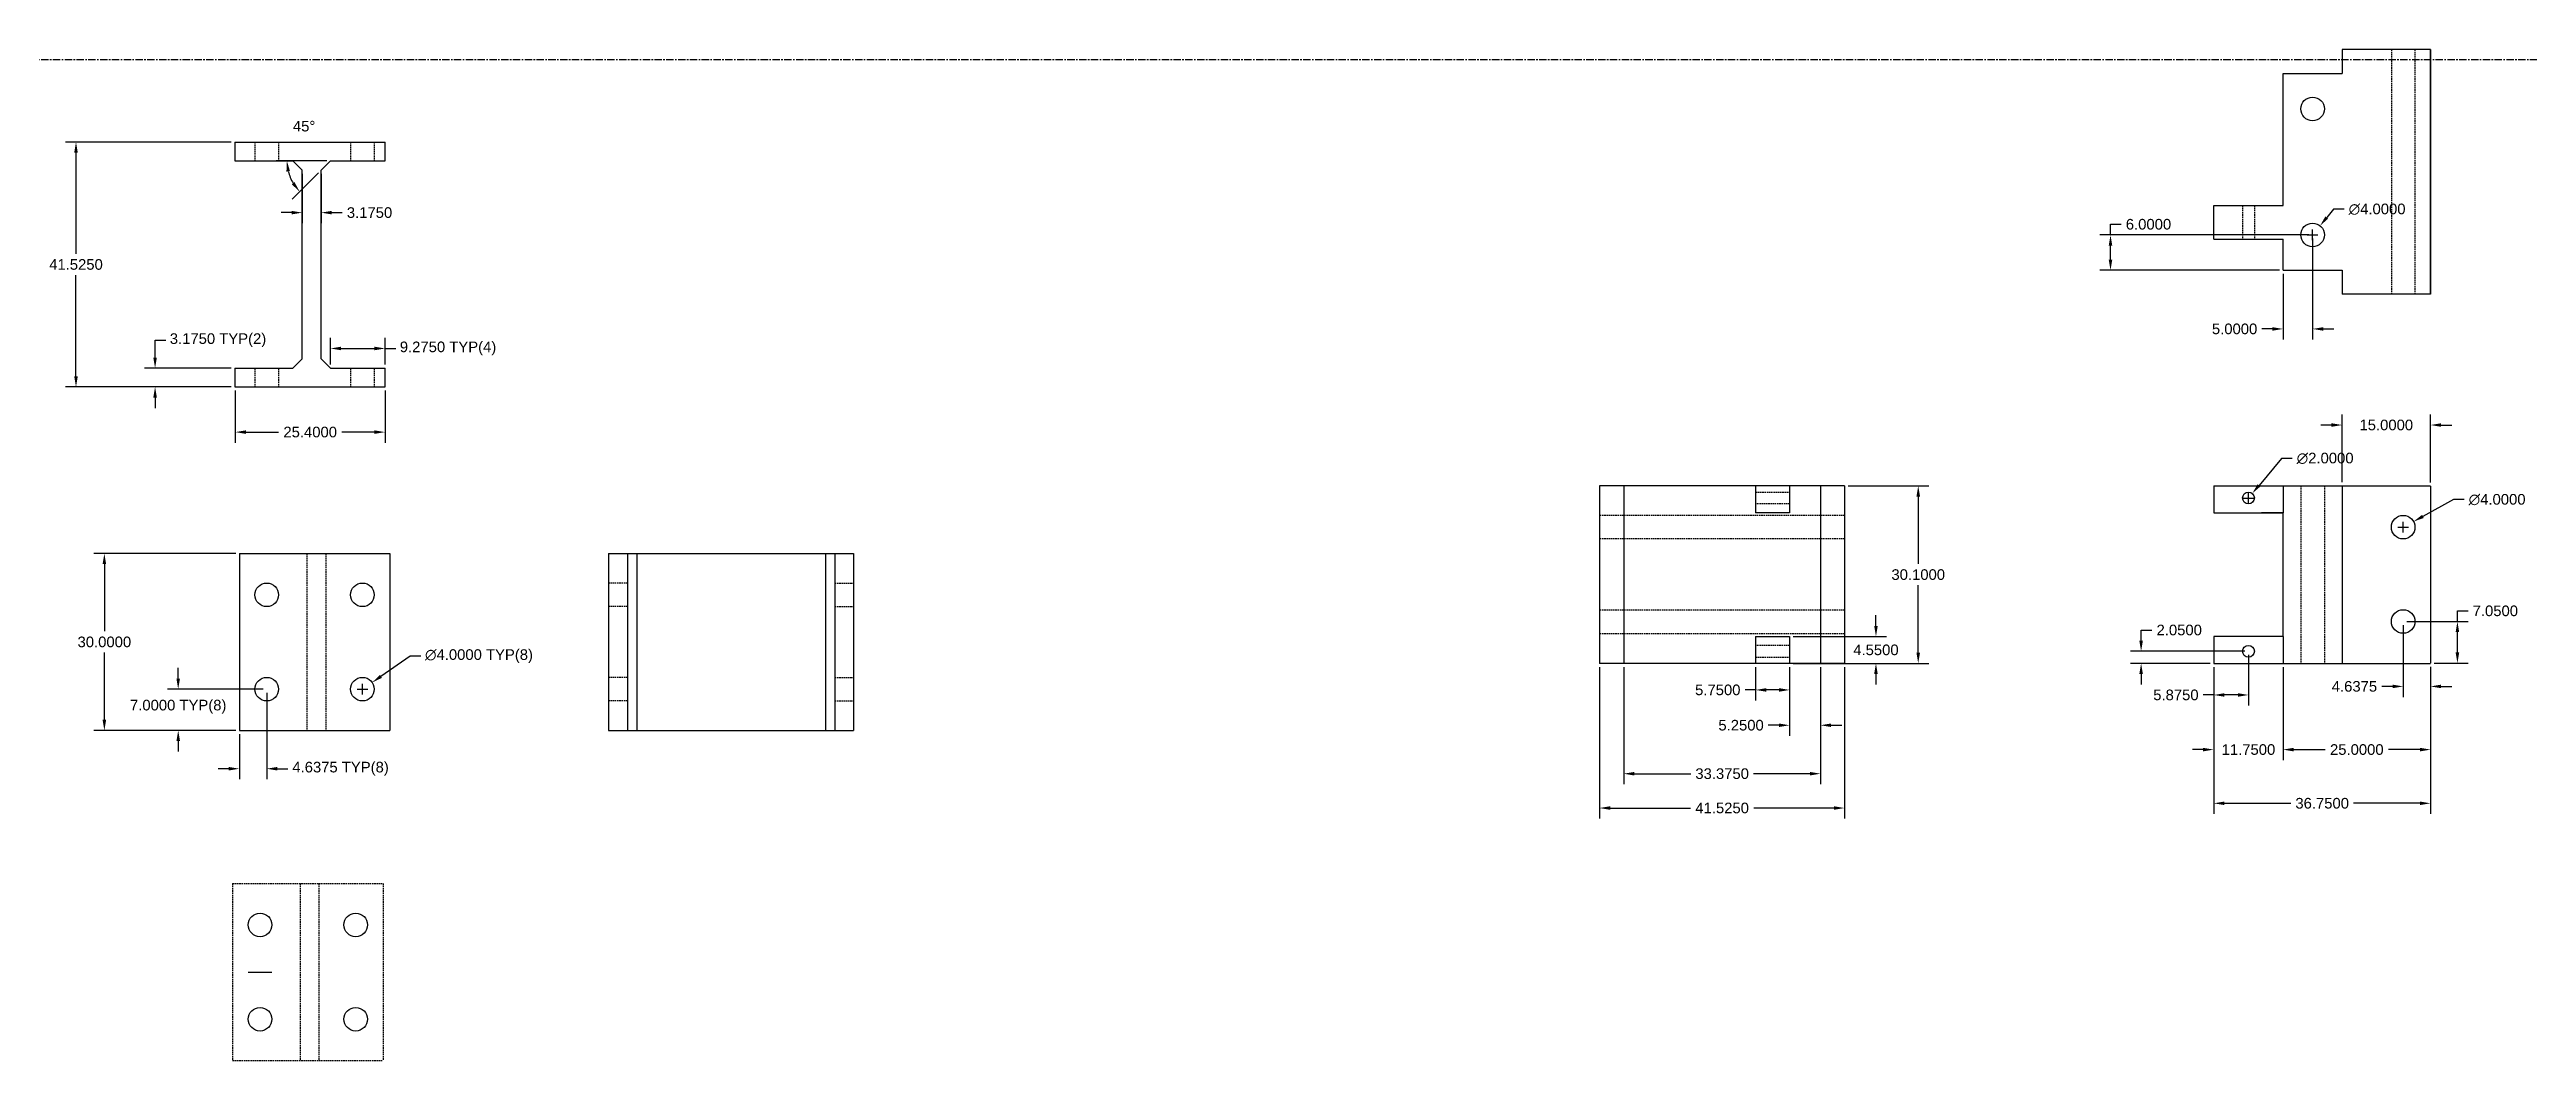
# Model space of a CAD drawing. Header units: millimetres. Extents: x -366 to 1042, y -33 to 256.
# Drawn here: x 79.7 to 499.6, y -32.8 to 138.7 of the extents above; entities that cross this region are included whole.
import ezdxf

# ---------------------------------------------------------------- set-up
doc = ezdxf.new("R2010")
doc.units = ezdxf.units.MM
doc.header["$MEASUREMENT"] = 0
doc.linetypes.add('CENTER', pattern=[2, 1.25, -0.25, 0.25, -0.25])
doc.linetypes.add('HIDDEN', pattern=[0.375, 0.25, -0.125])
for name, color, linetype in [('Arm', 211, 'Continuous'), ('Centerline', 1, 'CENTER'), ('Connectors', 40, 'Continuous'), ('Hidden', 1, 'HIDDEN')]:
    doc.layers.add(name, color=color, linetype=linetype)
doc.styles.get("Standard").update_dxf_attribs({"font": 'Arial.ttf'})
doc.dimstyles.get("Standard").update_dxf_attribs({"dimtxt": 0.18, "dimasz": 0.18, "dimexe": 0.18, "dimexo": 0.0625, "dimgap": 0.09, "dimtad": 0, "dimtih": 1, "dimtoh": 1, "dimdec": 4, "dimzin": 0, "dimdsep": 46, "dimtxsty": 'Standard', "dimcen": 0.09, "dimadec": 0, "dimazin": 0, "dimtfac": 1, "dimtdec": 4, "dimtofl": 0, "dimtmove": 0, "dimatfit": 3, "dimfxl": 1, "dimtolj": 1, "dimtzin": 0, "dimarcsym": 0})

msp = doc.modelspace()

# ---------------------------------------------------------------- blocks, each defined once
blk = doc.blocks.new('*D6')
at = {"color": 0, "lineweight": -2, "transparency": 16777216}
for p, q in [((111.15, 80.85), (111.15, 72.01)), ((136.55, 80.85), (136.55, 72.01)), ((112.95, 73.81), (118.49, 73.81)), ((134.75, 73.81), (129.21, 73.81))]:
    blk.add_line(p, q, dxfattribs=at)
at = {"color": 0, "transparency": 16777216}
for points in [[(112.95, 74.11), (112.95, 73.51), (111.15, 73.81)], [(134.75, 74.11), (134.75, 73.51), (136.55, 73.81)]]:
    blk.add_solid(points, dxfattribs=at)
at = {"layer": 'Defpoints', "color": 0, "transparency": 16777216}
for p in [(111.15, 81.48), (136.55, 81.48), (136.55, 73.81)]:
    blk.add_point(p, dxfattribs=at)
at = {"color": 0, "transparency": 16777216, "insert": (123.85, 73.81), "char_height": 1.8, "attachment_point": 5}
blk.add_mtext('\\A1;25.4000', dxfattribs=at)
blk = doc.blocks.new('*D7')
at = {"color": 0, "lineweight": -2, "transparency": 16777216}
for p, q in [((97.55, 86.45), (97.55, 89.4)), ((97.55, 89.4), (99.35, 89.4)), ((110.43, 84.65), (95.75, 84.65)), ((110.43, 81.48), (95.75, 81.48)), ((97.55, 79.68), (97.55, 77.88))]:
    blk.add_line(p, q, dxfattribs=at)
at = {"color": 0, "transparency": 16777216}
for points in [[(97.25, 86.45), (97.85, 86.45), (97.55, 84.65)], [(97.25, 79.68), (97.85, 79.68), (97.55, 81.48)]]:
    blk.add_solid(points, dxfattribs=at)
at = {"layer": 'Defpoints', "color": 0, "transparency": 16777216}
for p in [(97.55, 84.65), (111.05, 84.65), (111.05, 81.48)]:
    blk.add_point(p, dxfattribs=at)
at = {"color": 0, "transparency": 16777216, "insert": (108.22, 89.4), "char_height": 1.8, "attachment_point": 5}
blk.add_mtext('\\A1;3.1750 TYP(2)', dxfattribs=at)
blk = doc.blocks.new('*D8')
at = {"color": 0, "lineweight": -2, "transparency": 16777216}
for p, q in [((110.43, 123), (82.34, 123)), ((84.14, 121.2), (84.14, 104.05)), ((84.14, 83.28), (84.14, 100.43)), ((110.43, 81.48), (82.34, 81.48))]:
    blk.add_line(p, q, dxfattribs=at)
at = {"color": 0, "transparency": 16777216}
for points in [[(83.84, 121.2), (84.44, 121.2), (84.14, 123)], [(83.84, 83.28), (84.44, 83.28), (84.14, 81.48)]]:
    blk.add_solid(points, dxfattribs=at)
at = {"layer": 'Defpoints', "color": 0, "transparency": 16777216}
for p in [(84.14, 123), (111.05, 123), (111.05, 81.48)]:
    blk.add_point(p, dxfattribs=at)
at = {"color": 0, "transparency": 16777216, "insert": (84.14, 102.24), "char_height": 1.8, "attachment_point": 5}
blk.add_mtext('\\A1;41.5250', dxfattribs=at)
blk = doc.blocks.new('*D9')
at = {"color": 0, "lineweight": -2, "transparency": 16777216}
for p, q in [((127.28, 85.28), (127.28, 89.8)), ((136.55, 85.28), (136.55, 89.8)), ((129.08, 88), (134.75, 88)), ((136.55, 88), (138.35, 88))]:
    blk.add_line(p, q, dxfattribs=at)
at = {"color": 0, "transparency": 16777216}
for points in [[(129.08, 88.3), (129.08, 87.7), (127.28, 88)], [(134.75, 88.3), (134.75, 87.7), (136.55, 88)]]:
    blk.add_solid(points, dxfattribs=at)
at = {"layer": 'Defpoints', "color": 0, "transparency": 16777216}
for p in [(127.28, 84.65), (136.55, 88), (136.55, 84.65)]:
    blk.add_point(p, dxfattribs=at)
at = {"color": 0, "transparency": 16777216, "insert": (147.22, 88), "char_height": 1.8, "attachment_point": 5}
blk.add_mtext('\\A1;9.2750 TYP(4)', dxfattribs=at)
blk = doc.blocks.new('*D10')
at = {"color": 0, "lineweight": -2, "transparency": 16777216}
for p, q in [((122.51, 117.61), (122.51, 109.24)), ((125.69, 117.61), (125.69, 109.24)), ((120.71, 111.04), (118.91, 111.04)), ((127.49, 111.04), (129.29, 111.04))]:
    blk.add_line(p, q, dxfattribs=at)
at = {"color": 0, "transparency": 16777216}
for points in [[(120.71, 111.34), (120.71, 110.74), (122.51, 111.04)], [(127.49, 111.34), (127.49, 110.74), (125.69, 111.04)]]:
    blk.add_solid(points, dxfattribs=at)
at = {"layer": 'Defpoints', "color": 0, "transparency": 16777216}
for p in [(122.51, 118.24), (125.69, 118.24), (125.69, 111.04)]:
    blk.add_point(p, dxfattribs=at)
at = {"color": 0, "transparency": 16777216, "insert": (133.91, 111.04), "char_height": 1.8, "attachment_point": 5}
blk.add_mtext('\\A1;3.1750', dxfattribs=at)
blk = doc.blocks.new('*D12')
at = {"color": 0, "lineweight": -2, "transparency": 16777216}
for p, q in [((126.65, 119.83), (118.1, 119.83)), ((125.25, 117.8), (120.79, 113.34))]:
    blk.add_line(p, q, dxfattribs=at)
blk.add_arc((127.28, 119.83), 7.37, 194.0225, 210.9775, dxfattribs=at)
at = {"color": 0, "transparency": 16777216}
for points in [[(119.82, 118), (120.42, 118.08), (119.9, 119.83)], [(121.19, 116.22), (120.72, 115.85), (122.06, 114.61)]]:
    blk.add_solid(points, dxfattribs=at)
at = {"layer": 'Defpoints', "color": 0, "transparency": 16777216}
for p in [(125.69, 118.24), (127.28, 119.83), (127.28, 119.83), (136.55, 119.83), (120.89, 116.14)]:
    blk.add_point(p, dxfattribs=at)
at = {"color": 0, "transparency": 16777216, "insert": (122.82, 125.7), "char_height": 1.8, "attachment_point": 5}
blk.add_mtext('\\A1;45°', dxfattribs=at)
blk = doc.blocks.new('*D13')
at = {"color": 0, "lineweight": -2, "transparency": 16777216}
for p, q in [((111.22, 53.21), (87.15, 53.21)), ((88.95, 51.41), (88.95, 40.02)), ((88.95, 25.01), (88.95, 36.4)), ((111.22, 23.21), (87.15, 23.21))]:
    blk.add_line(p, q, dxfattribs=at)
at = {"color": 0, "transparency": 16777216}
for points in [[(88.65, 51.41), (89.25, 51.41), (88.95, 53.21)], [(88.65, 25.01), (89.25, 25.01), (88.95, 23.21)]]:
    blk.add_solid(points, dxfattribs=at)
at = {"layer": 'Defpoints', "color": 0, "transparency": 16777216}
for p in [(111.84, 53.21), (88.95, 23.21), (111.84, 23.21)]:
    blk.add_point(p, dxfattribs=at)
at = {"color": 0, "transparency": 16777216, "insert": (88.95, 38.21), "char_height": 1.8, "attachment_point": 5}
blk.add_mtext('\\A1;30.0000', dxfattribs=at)
blk = doc.blocks.new('*D17')
at = {"color": 0, "lineweight": -2, "transparency": 16777216}
for p, q in [((140.82, 35.8), (135.84, 32.36)), ((142.62, 35.8), (140.82, 35.8)), ((131.81, 30.21), (133.61, 30.21)), ((132.71, 29.31), (132.71, 31.11))]:
    blk.add_line(p, q, dxfattribs=at)
at = {"color": 0, "transparency": 16777216}
blk.add_solid([(135.67, 32.61), (136.01, 32.12), (134.35, 31.34)], dxfattribs=at)
at = {"layer": 'Defpoints', "color": 0, "transparency": 16777216}
for p in [(134.35, 31.34), (131.06, 29.07)]:
    blk.add_point(p, dxfattribs=at)
at = {"color": 0, "transparency": 16777216, "insert": (152.47, 35.8), "char_height": 1.8, "attachment_point": 5}
blk.add_mtext('\\A1;∅4.0000 TYP(8)', dxfattribs=at)
blk = doc.blocks.new('*D18')
at = {"color": 0, "lineweight": -2, "transparency": 16777216}
for p, q in [((101.47, 32.01), (101.47, 33.81)), ((115.86, 30.21), (99.67, 30.21)), ((111.22, 23.21), (99.67, 23.21)), ((101.47, 21.41), (101.47, 19.61))]:
    blk.add_line(p, q, dxfattribs=at)
at = {"color": 0, "transparency": 16777216}
for points in [[(101.17, 32.01), (101.77, 32.01), (101.47, 30.21)], [(101.17, 21.41), (101.77, 21.41), (101.47, 23.21)]]:
    blk.add_solid(points, dxfattribs=at)
at = {"layer": 'Defpoints', "color": 0, "transparency": 16777216}
for p in [(116.48, 30.21), (101.47, 23.21), (111.84, 23.21)]:
    blk.add_point(p, dxfattribs=at)
at = {"color": 0, "transparency": 16777216, "insert": (101.47, 27.23), "char_height": 1.8, "attachment_point": 5}
blk.add_mtext('\\A1;7.0000 TYP(8)', dxfattribs=at)
blk = doc.blocks.new('*D19')
at = {"color": 0, "lineweight": -2, "transparency": 16777216}
for p, q in [((116.48, 29.58), (116.48, 14.91)), ((111.84, 22.58), (111.84, 14.91)), ((110.04, 16.71), (108.24, 16.71)), ((118.28, 16.71), (120.08, 16.71))]:
    blk.add_line(p, q, dxfattribs=at)
at = {"color": 0, "transparency": 16777216}
for points in [[(110.04, 17.01), (110.04, 16.41), (111.84, 16.71)], [(118.28, 17.01), (118.28, 16.41), (116.48, 16.71)]]:
    blk.add_solid(points, dxfattribs=at)
at = {"layer": 'Defpoints', "color": 0, "transparency": 16777216}
for p in [(116.48, 30.21), (111.84, 23.21), (111.84, 16.71)]:
    blk.add_point(p, dxfattribs=at)
at = {"color": 0, "transparency": 16777216, "insert": (129, 16.71), "char_height": 1.8, "attachment_point": 5}
blk.add_mtext('\\A1;4.6375 TYP(8)', dxfattribs=at)
blk = doc.blocks.new('*D24')
at = {"color": 0, "lineweight": -2, "transparency": 16777216}
for p, q in [((368.93, 33.96), (368.93, 28.27)), ((374.68, 33.96), (374.68, 28.27)), ((368.93, 30.07), (367.13, 30.07)), ((372.88, 30.07), (370.73, 30.07))]:
    blk.add_line(p, q, dxfattribs=at)
at = {"color": 0, "transparency": 16777216}
for points in [[(370.73, 30.37), (370.73, 29.77), (368.93, 30.07)], [(372.88, 30.37), (372.88, 29.77), (374.68, 30.07)]]:
    blk.add_solid(points, dxfattribs=at)
at = {"layer": 'Defpoints', "color": 0, "transparency": 16777216}
for p in [(368.93, 34.58), (374.68, 34.58), (374.68, 30.07)]:
    blk.add_point(p, dxfattribs=at)
at = {"color": 0, "transparency": 16777216, "insert": (362.51, 30.07), "char_height": 1.8, "attachment_point": 5}
blk.add_mtext('\\A1;5.7500', dxfattribs=at)
blk = doc.blocks.new('*D25')
at = {"color": 0, "lineweight": -2, "transparency": 16777216}
for p, q in [((346.56, 33.96), (346.56, 14.06)), ((379.93, 33.96), (379.93, 14.06)), ((348.36, 15.86), (357.93, 15.86)), ((378.13, 15.86), (368.57, 15.86))]:
    blk.add_line(p, q, dxfattribs=at)
at = {"color": 0, "transparency": 16777216}
for points in [[(348.36, 16.16), (348.36, 15.56), (346.56, 15.86)], [(378.13, 16.16), (378.13, 15.56), (379.93, 15.86)]]:
    blk.add_solid(points, dxfattribs=at)
at = {"layer": 'Defpoints', "color": 0, "transparency": 16777216}
for p in [(346.56, 34.58), (379.93, 34.58), (379.93, 15.86)]:
    blk.add_point(p, dxfattribs=at)
at = {"color": 0, "transparency": 16777216, "insert": (363.25, 15.86), "char_height": 1.8, "attachment_point": 5}
blk.add_mtext('\\A1;33.3750', dxfattribs=at)
blk = doc.blocks.new('*D26')
at = {"color": 0, "lineweight": -2, "transparency": 16777216}
for p, q in [((342.48, 33.96), (342.48, 8.24)), ((384.01, 33.96), (384.01, 8.24)), ((344.28, 10.04), (357.88, 10.04)), ((382.21, 10.04), (368.62, 10.04))]:
    blk.add_line(p, q, dxfattribs=at)
at = {"color": 0, "transparency": 16777216}
for points in [[(344.28, 10.34), (344.28, 9.74), (342.48, 10.04)], [(382.21, 10.34), (382.21, 9.74), (384.01, 10.04)]]:
    blk.add_solid(points, dxfattribs=at)
at = {"layer": 'Defpoints', "color": 0, "transparency": 16777216}
for p in [(342.48, 34.58), (384.01, 34.58), (384.01, 10.04)]:
    blk.add_point(p, dxfattribs=at)
at = {"color": 0, "transparency": 16777216, "insert": (363.25, 10.04), "char_height": 1.8, "attachment_point": 5}
blk.add_mtext('\\A1;41.5250', dxfattribs=at)
blk = doc.blocks.new('*D27')
at = {"color": 0, "lineweight": -2, "transparency": 16777216}
for p, q in [((374.68, 33.96), (374.68, 22.28)), ((379.93, 33.96), (379.93, 22.28)), ((372.88, 24.08), (371.08, 24.08)), ((381.73, 24.08), (383.53, 24.08))]:
    blk.add_line(p, q, dxfattribs=at)
at = {"color": 0, "transparency": 16777216}
for points in [[(372.88, 24.38), (372.88, 23.78), (374.68, 24.08)], [(381.73, 24.38), (381.73, 23.78), (379.93, 24.08)]]:
    blk.add_solid(points, dxfattribs=at)
at = {"layer": 'Defpoints', "color": 0, "transparency": 16777216}
for p in [(374.68, 34.58), (379.93, 34.58), (379.93, 24.08)]:
    blk.add_point(p, dxfattribs=at)
at = {"color": 0, "transparency": 16777216, "insert": (366.46, 24.08), "char_height": 1.8, "attachment_point": 5}
blk.add_mtext('\\A1;5.2500', dxfattribs=at)
blk = doc.blocks.new('*D28')
at = {"color": 0, "lineweight": -2, "transparency": 16777216}
for p, q in [((384.63, 64.68), (398.3, 64.68)), ((396.5, 62.88), (396.5, 51.44)), ((396.5, 36.38), (396.5, 47.82)), ((384.63, 34.58), (398.3, 34.58))]:
    blk.add_line(p, q, dxfattribs=at)
at = {"color": 0, "transparency": 16777216}
for points in [[(396.2, 62.88), (396.8, 62.88), (396.5, 64.68)], [(396.2, 36.38), (396.8, 36.38), (396.5, 34.58)]]:
    blk.add_solid(points, dxfattribs=at)
at = {"layer": 'Defpoints', "color": 0, "transparency": 16777216}
for p in [(384.01, 64.68), (396.5, 64.68), (384.01, 34.58)]:
    blk.add_point(p, dxfattribs=at)
at = {"color": 0, "transparency": 16777216, "insert": (396.5, 49.63), "char_height": 1.8, "attachment_point": 5}
blk.add_mtext('\\A1;30.1000', dxfattribs=at)
blk = doc.blocks.new('*D29')
at = {"color": 0, "lineweight": -2, "transparency": 16777216}
for p, q in [((389.33, 40.93), (389.33, 42.73)), ((375.31, 39.13), (391.13, 39.13)), ((375.31, 34.58), (391.13, 34.58)), ((389.33, 32.78), (389.33, 30.98))]:
    blk.add_line(p, q, dxfattribs=at)
at = {"color": 0, "transparency": 16777216}
for points in [[(389.03, 40.93), (389.63, 40.93), (389.33, 39.13)], [(389.03, 32.78), (389.63, 32.78), (389.33, 34.58)]]:
    blk.add_solid(points, dxfattribs=at)
at = {"layer": 'Defpoints', "color": 0, "transparency": 16777216}
for p in [(374.68, 39.13), (389.33, 39.13), (374.68, 34.58)]:
    blk.add_point(p, dxfattribs=at)
at = {"color": 0, "transparency": 16777216, "insert": (389.33, 36.86), "char_height": 1.8, "attachment_point": 5}
blk.add_mtext('\\A1;4.5500', dxfattribs=at)
blk = doc.blocks.new('*D30')
at = {"color": 0, "lineweight": -2, "transparency": 16777216}
for p, q in [((446.61, 33.96), (446.61, 27.42)), ((452.49, 36.01), (452.49, 27.42)), ((446.61, 29.22), (444.81, 29.22)), ((450.69, 29.22), (448.41, 29.22))]:
    blk.add_line(p, q, dxfattribs=at)
at = {"color": 0, "transparency": 16777216}
for points in [[(448.41, 29.52), (448.41, 28.92), (446.61, 29.22)], [(450.69, 29.52), (450.69, 28.92), (452.49, 29.22)]]:
    blk.add_solid(points, dxfattribs=at)
at = {"layer": 'Defpoints', "color": 0, "transparency": 16777216}
for p in [(446.61, 34.58), (452.49, 36.63), (446.61, 29.22)]:
    blk.add_point(p, dxfattribs=at)
at = {"color": 0, "transparency": 16777216, "insert": (440.19, 29.22), "char_height": 1.8, "attachment_point": 5}
blk.add_mtext('\\A1;5.8750', dxfattribs=at)
blk = doc.blocks.new('*D31')
at = {"color": 0, "lineweight": -2, "transparency": 16777216}
for p, q in [((434.29, 38.43), (434.29, 40.23)), ((434.29, 40.23), (436.09, 40.23)), ((451.86, 36.63), (432.49, 36.63)), ((445.99, 34.58), (432.49, 34.58)), ((434.29, 32.78), (434.29, 30.98))]:
    blk.add_line(p, q, dxfattribs=at)
at = {"color": 0, "transparency": 16777216}
for points in [[(433.99, 38.43), (434.59, 38.43), (434.29, 36.63)], [(433.99, 32.78), (434.59, 32.78), (434.29, 34.58)]]:
    blk.add_solid(points, dxfattribs=at)
at = {"layer": 'Defpoints', "color": 0, "transparency": 16777216}
for p in [(434.29, 36.63), (446.61, 34.58), (452.49, 36.63)]:
    blk.add_point(p, dxfattribs=at)
at = {"color": 0, "transparency": 16777216, "insert": (440.75, 40.23), "char_height": 1.8, "attachment_point": 5}
blk.add_mtext('\\A1;2.0500', dxfattribs=at)
blk = doc.blocks.new('*D32')
at = {"color": 0, "lineweight": -2, "transparency": 16777216}
for p, q in [((446.61, 33.96), (446.61, 18.15)), ((458.36, 33.96), (458.36, 18.15)), ((444.81, 19.95), (443.01, 19.95)), ((460.16, 19.95), (461.96, 19.95))]:
    blk.add_line(p, q, dxfattribs=at)
at = {"color": 0, "transparency": 16777216}
for points in [[(444.81, 20.25), (444.81, 19.65), (446.61, 19.95)], [(460.16, 20.25), (460.16, 19.65), (458.36, 19.95)]]:
    blk.add_solid(points, dxfattribs=at)
at = {"layer": 'Defpoints', "color": 0, "transparency": 16777216}
for p in [(446.61, 34.58), (458.36, 34.58), (458.36, 19.95)]:
    blk.add_point(p, dxfattribs=at)
at = {"color": 0, "transparency": 16777216, "insert": (452.49, 19.95), "char_height": 1.8, "attachment_point": 5}
blk.add_mtext('\\A1;11.7500', dxfattribs=at)
blk = doc.blocks.new('*D33')
at = {"color": 0, "lineweight": -2, "transparency": 16777216}
for p, q in [((446.61, 33.96), (446.61, 9.04)), ((483.36, 34.01), (483.36, 9.04)), ((448.41, 10.84), (459.67, 10.84)), ((481.56, 10.84), (470.31, 10.84))]:
    blk.add_line(p, q, dxfattribs=at)
at = {"color": 0, "transparency": 16777216}
for points in [[(448.41, 11.14), (448.41, 10.54), (446.61, 10.84)], [(481.56, 11.14), (481.56, 10.54), (483.36, 10.84)]]:
    blk.add_solid(points, dxfattribs=at)
at = {"layer": 'Defpoints', "color": 0, "transparency": 16777216}
for p in [(446.61, 34.58), (483.36, 34.63), (446.61, 10.84)]:
    blk.add_point(p, dxfattribs=at)
at = {"color": 0, "transparency": 16777216, "insert": (464.99, 10.84), "char_height": 1.8, "attachment_point": 5}
blk.add_mtext('\\A1;36.7500', dxfattribs=at)
blk = doc.blocks.new('*D34')
at = {"color": 0, "lineweight": -2, "transparency": 16777216}
for p, q in [((458.36, 33.96), (458.36, 18.15)), ((483.36, 34.01), (483.36, 18.15)), ((460.16, 19.95), (465.51, 19.95)), ((481.56, 19.95), (476.22, 19.95))]:
    blk.add_line(p, q, dxfattribs=at)
at = {"color": 0, "transparency": 16777216}
for points in [[(460.16, 20.25), (460.16, 19.65), (458.36, 19.95)], [(481.56, 20.25), (481.56, 19.65), (483.36, 19.95)]]:
    blk.add_solid(points, dxfattribs=at)
at = {"layer": 'Defpoints', "color": 0, "transparency": 16777216}
for p in [(458.36, 34.58), (483.36, 34.63), (458.36, 19.95)]:
    blk.add_point(p, dxfattribs=at)
at = {"color": 0, "transparency": 16777216, "insert": (470.86, 19.95), "char_height": 1.8, "attachment_point": 5}
blk.add_mtext('\\A1;25.0000', dxfattribs=at)
blk = doc.blocks.new('*D35')
at = {"color": 0, "lineweight": -2, "transparency": 16777216}
for p, q in [((478.73, 41.06), (478.73, 28.87)), ((483.36, 34.01), (483.36, 28.87)), ((476.93, 30.67), (475.13, 30.67)), ((485.16, 30.67), (486.96, 30.67))]:
    blk.add_line(p, q, dxfattribs=at)
at = {"color": 0, "transparency": 16777216}
for points in [[(476.93, 30.97), (476.93, 30.37), (478.73, 30.67)], [(485.16, 30.97), (485.16, 30.37), (483.36, 30.67)]]:
    blk.add_solid(points, dxfattribs=at)
at = {"layer": 'Defpoints', "color": 0, "transparency": 16777216}
for p in [(478.73, 41.68), (483.36, 34.63), (478.73, 30.67)]:
    blk.add_point(p, dxfattribs=at)
at = {"color": 0, "transparency": 16777216, "insert": (470.46, 30.67), "char_height": 1.8, "attachment_point": 5}
blk.add_mtext('\\A1;4.6375', dxfattribs=at)
blk = doc.blocks.new('*D36')
at = {"color": 0, "lineweight": -2, "transparency": 16777216}
for p, q in [((487.92, 41.68), (487.92, 43.48)), ((487.92, 43.48), (489.72, 43.48)), ((479.35, 41.68), (489.72, 41.68)), ((487.92, 36.43), (487.92, 39.88)), ((483.99, 34.63), (489.72, 34.63))]:
    blk.add_line(p, q, dxfattribs=at)
at = {"color": 0, "transparency": 16777216}
for points in [[(487.62, 39.88), (488.22, 39.88), (487.92, 41.68)], [(487.62, 36.43), (488.22, 36.43), (487.92, 34.63)]]:
    blk.add_solid(points, dxfattribs=at)
at = {"layer": 'Defpoints', "color": 0, "transparency": 16777216}
for p in [(478.73, 41.68), (487.92, 41.68), (483.36, 34.63)]:
    blk.add_point(p, dxfattribs=at)
at = {"color": 0, "transparency": 16777216, "insert": (494.35, 43.48), "char_height": 1.8, "attachment_point": 5}
blk.add_mtext('\\A1;7.0500', dxfattribs=at)
blk = doc.blocks.new('*D37')
at = {"color": 0, "lineweight": -2, "transparency": 16777216}
for p, q in [((463.36, 106.64), (463.36, 89.51)), ((458.36, 100.64), (458.36, 89.51)), ((456.56, 91.31), (454.76, 91.31)), ((465.16, 91.31), (466.96, 91.31))]:
    blk.add_line(p, q, dxfattribs=at)
at = {"color": 0, "transparency": 16777216}
for points in [[(456.56, 91.61), (456.56, 91.01), (458.36, 91.31)], [(465.16, 91.61), (465.16, 91.01), (463.36, 91.31)]]:
    blk.add_solid(points, dxfattribs=at)
at = {"layer": 'Defpoints', "color": 0, "transparency": 16777216}
for p in [(463.36, 107.26), (458.36, 101.26), (458.36, 91.31)]:
    blk.add_point(p, dxfattribs=at)
at = {"color": 0, "transparency": 16777216, "insert": (450.14, 91.31), "char_height": 1.8, "attachment_point": 5}
blk.add_mtext('\\A1;5.0000', dxfattribs=at)
blk = doc.blocks.new('*D38')
at = {"color": 0, "lineweight": -2, "transparency": 16777216}
for p, q in [((462.74, 107.26), (427.3, 107.26)), ((429.1, 107.26), (429.1, 109.06)), ((429.1, 109.06), (430.9, 109.06)), ((429.1, 103.06), (429.1, 105.46)), ((457.74, 101.26), (427.3, 101.26))]:
    blk.add_line(p, q, dxfattribs=at)
at = {"color": 0, "transparency": 16777216}
for points in [[(428.8, 105.46), (429.4, 105.46), (429.1, 107.26)], [(428.8, 103.06), (429.4, 103.06), (429.1, 101.26)]]:
    blk.add_solid(points, dxfattribs=at)
at = {"layer": 'Defpoints', "color": 0, "transparency": 16777216}
for p in [(429.1, 107.26), (463.36, 107.26), (458.36, 101.26)]:
    blk.add_point(p, dxfattribs=at)
at = {"color": 0, "transparency": 16777216, "insert": (435.54, 109.06), "char_height": 1.8, "attachment_point": 5}
blk.add_mtext('\\A1;6.0000', dxfattribs=at)
blk = doc.blocks.new('*D39')
at = {"color": 0, "lineweight": -2, "transparency": 16777216}
for p, q in [((487.25, 62.35), (482.06, 59.51)), ((489.05, 62.35), (487.25, 62.35)), ((477.83, 57.68), (479.63, 57.68)), ((478.73, 56.78), (478.73, 58.58))]:
    blk.add_line(p, q, dxfattribs=at)
at = {"color": 0, "transparency": 16777216}
blk.add_solid([(481.92, 59.77), (482.2, 59.24), (480.48, 58.64)], dxfattribs=at)
at = {"layer": 'Defpoints', "color": 0, "transparency": 16777216}
for p in [(476.97, 56.72), (480.48, 58.64)]:
    blk.add_point(p, dxfattribs=at)
at = {"color": 0, "transparency": 16777216, "insert": (494.65, 62.35), "char_height": 1.8, "attachment_point": 5}
blk.add_mtext('\\A1;∅4.0000', dxfattribs=at)
blk = doc.blocks.new('*D40')
at = {"color": 0, "lineweight": -2, "transparency": 16777216}
for p, q in [((458.09, 69.35), (454.28, 64.78)), ((459.89, 69.35), (458.09, 69.35)), ((452.49, 61.73), (452.49, 63.53)), ((451.59, 62.63), (453.39, 62.63))]:
    blk.add_line(p, q, dxfattribs=at)
at = {"color": 0, "transparency": 16777216}
blk.add_solid([(454.05, 64.98), (454.51, 64.59), (453.13, 63.4)], dxfattribs=at)
at = {"layer": 'Defpoints', "color": 0, "transparency": 16777216}
for p in [(453.13, 63.4), (451.85, 61.86)]:
    blk.add_point(p, dxfattribs=at)
at = {"color": 0, "transparency": 16777216, "insert": (465.49, 69.35), "char_height": 1.8, "attachment_point": 5}
blk.add_mtext('\\A1;∅2.0000', dxfattribs=at)
blk = doc.blocks.new('*D41')
at = {"color": 0, "lineweight": -2, "transparency": 16777216}
for p, q in [((466.9, 111.61), (465.76, 110.21)), ((468.7, 111.61), (466.9, 111.61)), ((462.46, 107.26), (464.26, 107.26)), ((463.36, 106.36), (463.36, 108.16))]:
    blk.add_line(p, q, dxfattribs=at)
at = {"color": 0, "transparency": 16777216}
blk.add_solid([(465.53, 110.4), (465.99, 110.02), (464.63, 108.81)], dxfattribs=at)
at = {"layer": 'Defpoints', "color": 0, "transparency": 16777216}
for p in [(462.1, 105.71), (464.63, 108.81)]:
    blk.add_point(p, dxfattribs=at)
at = {"color": 0, "transparency": 16777216, "insert": (474.3, 111.61), "char_height": 1.8, "attachment_point": 5}
blk.add_mtext('\\A1;∅4.0000', dxfattribs=at)
blk = doc.blocks.new('*D42')
at = {"color": 0, "lineweight": -2, "transparency": 16777216}
for p, q in [((468.36, 65.31), (468.36, 76.81)), ((483.36, 65.26), (483.36, 76.81)), ((466.56, 75.01), (464.76, 75.01)), ((485.16, 75.01), (486.96, 75.01))]:
    blk.add_line(p, q, dxfattribs=at)
at = {"color": 0, "transparency": 16777216}
for points in [[(466.56, 75.31), (466.56, 74.71), (468.36, 75.01)], [(485.16, 75.31), (485.16, 74.71), (483.36, 75.01)]]:
    blk.add_solid(points, dxfattribs=at)
at = {"layer": 'Defpoints', "color": 0, "transparency": 16777216}
for p in [(468.36, 75.01), (468.36, 64.68), (483.36, 64.63)]:
    blk.add_point(p, dxfattribs=at)
at = {"color": 0, "transparency": 16777216, "insert": (475.86, 75.01), "char_height": 1.8, "attachment_point": 5}
blk.add_mtext('\\A1;15.0000', dxfattribs=at)

# ---------------------------------------------------------------- dimensions: what is measured, and where the dimension line sits
dim = msp.add_angular_dim_2l(base=(120.88976, 116.1398), line1=((127.27513, 119.8264), (136.55013, 119.8264)), line2=((125.68763, 118.2389), (127.27513, 119.8264)), dimstyle='Standard', override={"dimscale": 10})
dim.commit()
dim.dimension.update_dxf_attribs({"geometry": '*D12', "text_midpoint": (122.82131, 125.7024), "dimtype": 162})
for base, p1, p2, picture, middle in [((84.1406, 123.0014), (111.05013, 81.4764), (111.05013, 123.0014), '*D8', (84.1406, 102.2389)), ((429.09789, 107.26288), (458.36404, 101.26288), (463.36404, 107.26288), '*D38', (435.54277, 109.06288)), ((396.49761, 64.68249), (384.00865, 34.58249), (384.00865, 64.68249), '*D28', (396.49761, 49.63249)), ((88.94887, 23.2081), (111.84388, 53.2081), (111.84388, 23.2081), '*D13', (88.94887, 38.2081)), ((389.32608, 39.13249), (374.68365, 34.58249), (374.68365, 39.13249), '*D29', (389.32608, 36.85749)), ((487.92101, 41.68249), (483.36404, 34.63249), (478.72654, 41.68249), '*D36', (494.35362, 43.48249)), ((434.28956, 36.63249), (446.61404, 34.58249), (452.48904, 36.63249), '*D31', (440.74672, 40.23249))]:
    dim = msp.add_linear_dim(base=base, p1=p1, p2=p2, angle=90, dimstyle='Standard', override={"dimscale": 10})
    dim.commit()
    dim.dimension.update_dxf_attribs({"geometry": picture, "text_midpoint": middle})
for base, p1, p2, picture, middle in [((125.68763, 111.04085), (122.51263, 118.2389), (125.68763, 118.2389), '*D10', (133.90795, 111.04085)), ((458.36404, 91.31378), (463.36404, 107.26288), (458.36404, 101.26288), '*D37', (450.14371, 91.31378)), ((136.55013, 73.81228), (111.15013, 81.4764), (136.55013, 81.4764), '*D6', (123.85013, 73.81228)), ((468.36404, 75.00935), (483.36404, 64.63249), (468.36404, 64.68249), '*D42', (475.86404, 75.00935)), ((478.72654, 30.67466), (483.36404, 34.63249), (478.72654, 41.68249), '*D35', (470.4571, 30.67466)), ((446.61404, 29.22387), (452.48904, 36.63249), (446.61404, 34.58249), '*D30', (440.19371, 29.22387)), ((458.36404, 19.95428), (446.61404, 34.58249), (458.36404, 34.58249), '*D32', (452.48904, 19.95428)), ((446.61404, 10.8433), (483.36404, 34.63249), (446.61404, 34.58249), '*D33', (464.98904, 10.8433)), ((458.36404, 19.95428), (483.36404, 34.63249), (458.36404, 34.58249), '*D34', (470.86404, 19.95428))]:
    dim = msp.add_linear_dim(base=base, p1=p1, p2=p2, dimstyle='Standard', override={"dimscale": 10})
    dim.commit()
    dim.dimension.update_dxf_attribs({"geometry": picture, "text_midpoint": middle})
for p1, p2, picture, middle in [((462.10264, 105.71083), (464.62544, 108.81494), '*D41', (474.29855, 111.60863)), ((451.84887, 61.86426), (453.12921, 63.40072), '*D40', (465.49047, 69.35132)), ((476.9721, 56.72231), (480.48098, 58.64267), '*D39', (494.64978, 62.34574))]:
    dim = msp.add_diameter_dim_2p(p1=p1, p2=p2, dimstyle='Standard', override={"dimscale": 10})
    dim.commit()
    dim.dimension.update_dxf_attribs({"geometry": picture, "text_midpoint": middle, "dimtype": 163})
for base, p1, p2, text, picture, middle in [((97.55459, 84.6514), (111.05013, 81.4764), (111.05013, 84.6514), '<> TYP(2)', '*D7', (108.22322, 89.39696)), ((101.47373, 23.2081), (116.48138, 30.2081), (111.84388, 23.2081), '<> TYP(8)', '*D18', (101.47373, 27.23159))]:
    dim = msp.add_linear_dim(base=base, p1=p1, p2=p2, angle=90, text=text, dimstyle='Standard', override={"dimscale": 10})
    dim.commit()
    dim.dimension.update_dxf_attribs({"geometry": picture, "text_midpoint": middle, "dimtype": 160})
for base, p1, p2, text, picture, middle in [((136.55013, 88.00211), (127.27513, 84.6514), (136.55013, 84.6514), '<> TYP(4)', '*D9', (147.21875, 88.00211)), ((111.84388, 16.7066), (116.48138, 30.2081), (111.84388, 23.2081), '<> TYP(8)', '*D19', (128.99911, 16.7066))]:
    dim = msp.add_linear_dim(base=base, p1=p1, p2=p2, text=text, dimstyle='Standard', override={"dimscale": 10})
    dim.commit()
    dim.dimension.update_dxf_attribs({"geometry": picture, "text_midpoint": middle, "dimtype": 160})
dim = msp.add_diameter_dim_2p(p1=(131.05919, 29.07374), p2=(134.35356, 31.34247), text='<> TYP(8)', dimstyle='Standard', override={"dimscale": 10})
dim.commit()
dim.dimension.update_dxf_attribs({"geometry": '*D17', "text_midpoint": (152.47128, 35.79595), "dimtype": 163})
for base, p1, p2, picture, middle in [((384.00865, 10.03603), (342.48365, 34.58249), (384.00865, 34.58249), '*D26', (363.24615, 10.03603)), ((379.93365, 15.86176), (346.55865, 34.58249), (379.93365, 34.58249), '*D25', (363.24615, 15.86176)), ((374.68365, 30.06555), (368.93365, 34.58249), (374.68365, 34.58249), '*D24', (362.51092, 30.06555)), ((379.93365, 24.07528), (374.68365, 34.58249), (379.93365, 34.58249), '*D27', (366.46332, 24.07528))]:
    dim = msp.add_linear_dim(base=base, p1=p1, p2=p2, dimstyle='Standard', override={"dimscale": 10})
    dim.commit()
    dim.dimension.update_dxf_attribs({"geometry": picture, "text_midpoint": middle, "dimtype": 160})

# ---------------------------------------------------------------- linework, layer by layer
for p, q in [((458.36404, 112.26288), (458.36404, 117.95038)), ((113.34144, -17.78697), (117.34144, -17.78697))]:
    msp.add_line(p, q)
at = {"layer": 'Arm'}
for centre in [(115.34144, -9.78697), (131.56644, -9.78697), (115.34144, -25.78697), (131.56644, -25.78697)]:
    msp.add_circle(centre, 2, dxfattribs=at)
at = {"layer": 'Centerline'}
msp.add_xline((996.38917, 136.99544), (1, 0), dxfattribs=at)
at = {"layer": 'Connectors'}
for p, q in [((468.36404, 138.71288), (468.36404, 134.63788)), ((468.36404, 138.71288), (468.36404, 134.63788)), ((483.36404, 138.71288), (468.36404, 138.71288)), ((483.36404, 138.71288), (483.36404, 97.18788)), ((483.36404, 97.18788), (483.36404, 138.71288)), ((483.36404, 97.18788), (483.36404, 138.71288)), ((458.36404, 112.26288), (458.36404, 134.63788)), ((458.36404, 134.63788), (468.36404, 134.63788)), ((111.05013, 123.0014), (136.55013, 123.0014)), ((111.15013, 119.8264), (111.15013, 123.0014)), ((136.55013, 119.8264), (136.55013, 123.0014)), ((111.05013, 119.8264), (120.92513, 119.8264)), ((122.51263, 118.2389), (120.92513, 119.8264)), ((122.51263, 86.2389), (122.51263, 118.2389)), ((125.68763, 118.2389), (127.27513, 119.8264)), ((125.68763, 86.2389), (125.68763, 118.2389)), ((127.27513, 119.8264), (136.55013, 119.8264)), ((446.61404, 112.26288), (458.36404, 112.26288)), ((446.61404, 106.51288), (446.61404, 112.26288)), ((446.61404, 106.51288), (458.36404, 106.51288)), ((458.36404, 101.26288), (458.36404, 106.51288)), ((458.36404, 101.26288), (468.36404, 101.26288)), ((468.36404, 101.26288), (468.36404, 97.18788)), ((468.36404, 101.26288), (468.36404, 97.18788)), ((483.36404, 97.18788), (468.36404, 97.18788)), ((111.05013, 84.6514), (120.92513, 84.6514)), ((111.15013, 81.4764), (111.15013, 84.6514)), ((122.51263, 86.2389), (120.92513, 84.6514)), ((125.68763, 86.2389), (127.27513, 84.6514)), ((127.27513, 84.6514), (136.55013, 84.6514)), ((136.55013, 81.4764), (136.55013, 84.6514)), ((111.05013, 81.4764), (136.55013, 81.4764)), ((384.00865, 64.68249), (342.48365, 64.68249)), ((342.48365, 64.68249), (342.48365, 34.58249)), ((346.55865, 64.68249), (346.55865, 34.58249)), ((368.93365, 64.68249), (368.93365, 60.13249)), ((374.68365, 64.68249), (374.68365, 60.13249)), ((379.93365, 64.68249), (379.93365, 34.58249)), ((384.00865, 64.68249), (384.00865, 34.58249)), ((446.61404, 64.68249), (446.61404, 60.13249)), ((446.61404, 64.68249), (483.36404, 64.68249)), ((458.36404, 64.68249), (458.36404, 60.13249)), ((468.36404, 64.68249), (468.36404, 34.58249)), ((483.36404, 64.63249), (483.36404, 34.63249)), ((374.68365, 60.13249), (368.93365, 60.13249)), ((446.61404, 60.13249), (458.36404, 60.13249)), ((458.36404, 60.13249), (454.70205, 60.13249)), ((458.36404, 39.13249), (458.36404, 60.13249)), ((111.84388, 53.2081), (111.84388, 23.2081)), ((111.84388, 53.2081), (137.34388, 53.2081)), ((137.34388, 53.2081), (137.34388, 23.2081)), ((174.45137, 53.2081), (215.97637, 53.2081)), ((174.45137, 53.2081), (174.45137, 23.2081)), ((177.62637, 53.2081), (177.62637, 23.2081)), ((179.21387, 53.2081), (179.21387, 23.2081)), ((211.21387, 53.2081), (211.21387, 23.2081)), ((212.80137, 53.2081), (212.80137, 23.2081)), ((215.97637, 53.2081), (215.97637, 23.2081)), ((368.93365, 39.13249), (374.68365, 39.13249)), ((368.93365, 39.13249), (368.93365, 34.58249)), ((374.68365, 39.13249), (374.68365, 34.58249)), ((458.36404, 39.13249), (446.61404, 39.13249)), ((446.61404, 39.13249), (446.61404, 34.58249)), ((458.36404, 39.13249), (458.36404, 34.58249)), ((384.00865, 34.58249), (342.48365, 34.58249)), ((446.61404, 34.58249), (483.36404, 34.58249)), ((111.84388, 23.2081), (137.34388, 23.2081)), ((174.45137, 23.2081), (215.97637, 23.2081))]:
    msp.add_line(p, q, dxfattribs=at)
for centre, radius in [((463.36404, 128.63788), 2), ((463.36404, 107.26288), 2), ((452.48904, 62.63249), 1), ((478.72654, 57.68249), 2), ((116.48138, 46.2081), 2), ((132.70638, 46.2081), 2), ((478.72654, 41.68249), 2), ((452.48904, 36.63249), 1), ((116.48138, 30.2081), 2), ((132.70638, 30.2081), 2)]:
    msp.add_circle(centre, radius, dxfattribs=at)
at = {"layer": 'Hidden'}
for p, q in [((476.72654, 138.71288), (476.72654, 97.18788)), ((480.72654, 138.71288), (480.72654, 97.18788)), ((114.48138, 123.0014), (114.48138, 119.8264)), ((118.48138, 123.0014), (118.48138, 119.8264)), ((130.70638, 123.0014), (130.70638, 119.8264)), ((134.70638, 123.0014), (134.70638, 119.8264)), ((451.48904, 112.26288), (451.48904, 106.51288)), ((453.48904, 112.26288), (453.48904, 106.51288)), ((114.48138, 84.6514), (114.48138, 81.4764)), ((118.48138, 84.6514), (118.48138, 81.4764)), ((130.70638, 84.6514), (130.70638, 81.4764)), ((134.70638, 84.6514), (134.70638, 81.4764)), ((368.93365, 63.63249), (374.68365, 63.63249)), ((450.44692, 64.68249), (454.53238, 64.68249)), ((461.36404, 64.68249), (461.36404, 34.58249)), ((465.36404, 64.68249), (465.36404, 34.58249)), ((384.00865, 59.68249), (342.48365, 59.68249)), ((374.68365, 61.63249), (368.93365, 61.63249)), ((450.27658, 60.13249), (454.70205, 60.13249)), ((384.00865, 55.68249), (342.48365, 55.68249)), ((123.30638, 53.2081), (123.30638, 23.2081)), ((126.48138, 53.2081), (126.48138, 23.2081)), ((177.62637, 48.2081), (174.45137, 48.2081)), ((212.80137, 48.2081), (215.97637, 48.2081)), ((177.62637, 44.2081), (174.45137, 44.2081)), ((212.80137, 44.2081), (215.97637, 44.2081)), ((384.00865, 43.58249), (342.48365, 43.58249)), ((384.00865, 39.58249), (342.48365, 39.58249)), ((374.68365, 37.63249), (368.93365, 37.63249)), ((368.93365, 35.63249), (374.68365, 35.63249)), ((177.62637, 32.2081), (174.45137, 32.2081)), ((212.80137, 32.2081), (215.97637, 32.2081)), ((177.62637, 28.2081), (174.45137, 28.2081)), ((212.80137, 28.2081), (215.97637, 28.2081)), ((110.70394, -2.78697), (110.70394, -32.78697)), ((110.70394, -2.78697), (136.20394, -2.78697)), ((122.16644, -2.78697), (122.16644, -32.78697)), ((125.34144, -2.78697), (125.34144, -32.78697)), ((136.20394, -2.78697), (136.20394, -32.78697)), ((110.70394, -32.78697), (136.20394, -32.78697))]:
    msp.add_line(p, q, dxfattribs=at)

msp.set_redraw_order([(e.dxf.handle, doc.entitydb.next_handle()) for e in msp.query("TEXT MTEXT ATTDEF DIMENSION ARC_DIMENSION")])  # texts and dimensions are drawn at this point

doc.saveas('drawing.dxf')
